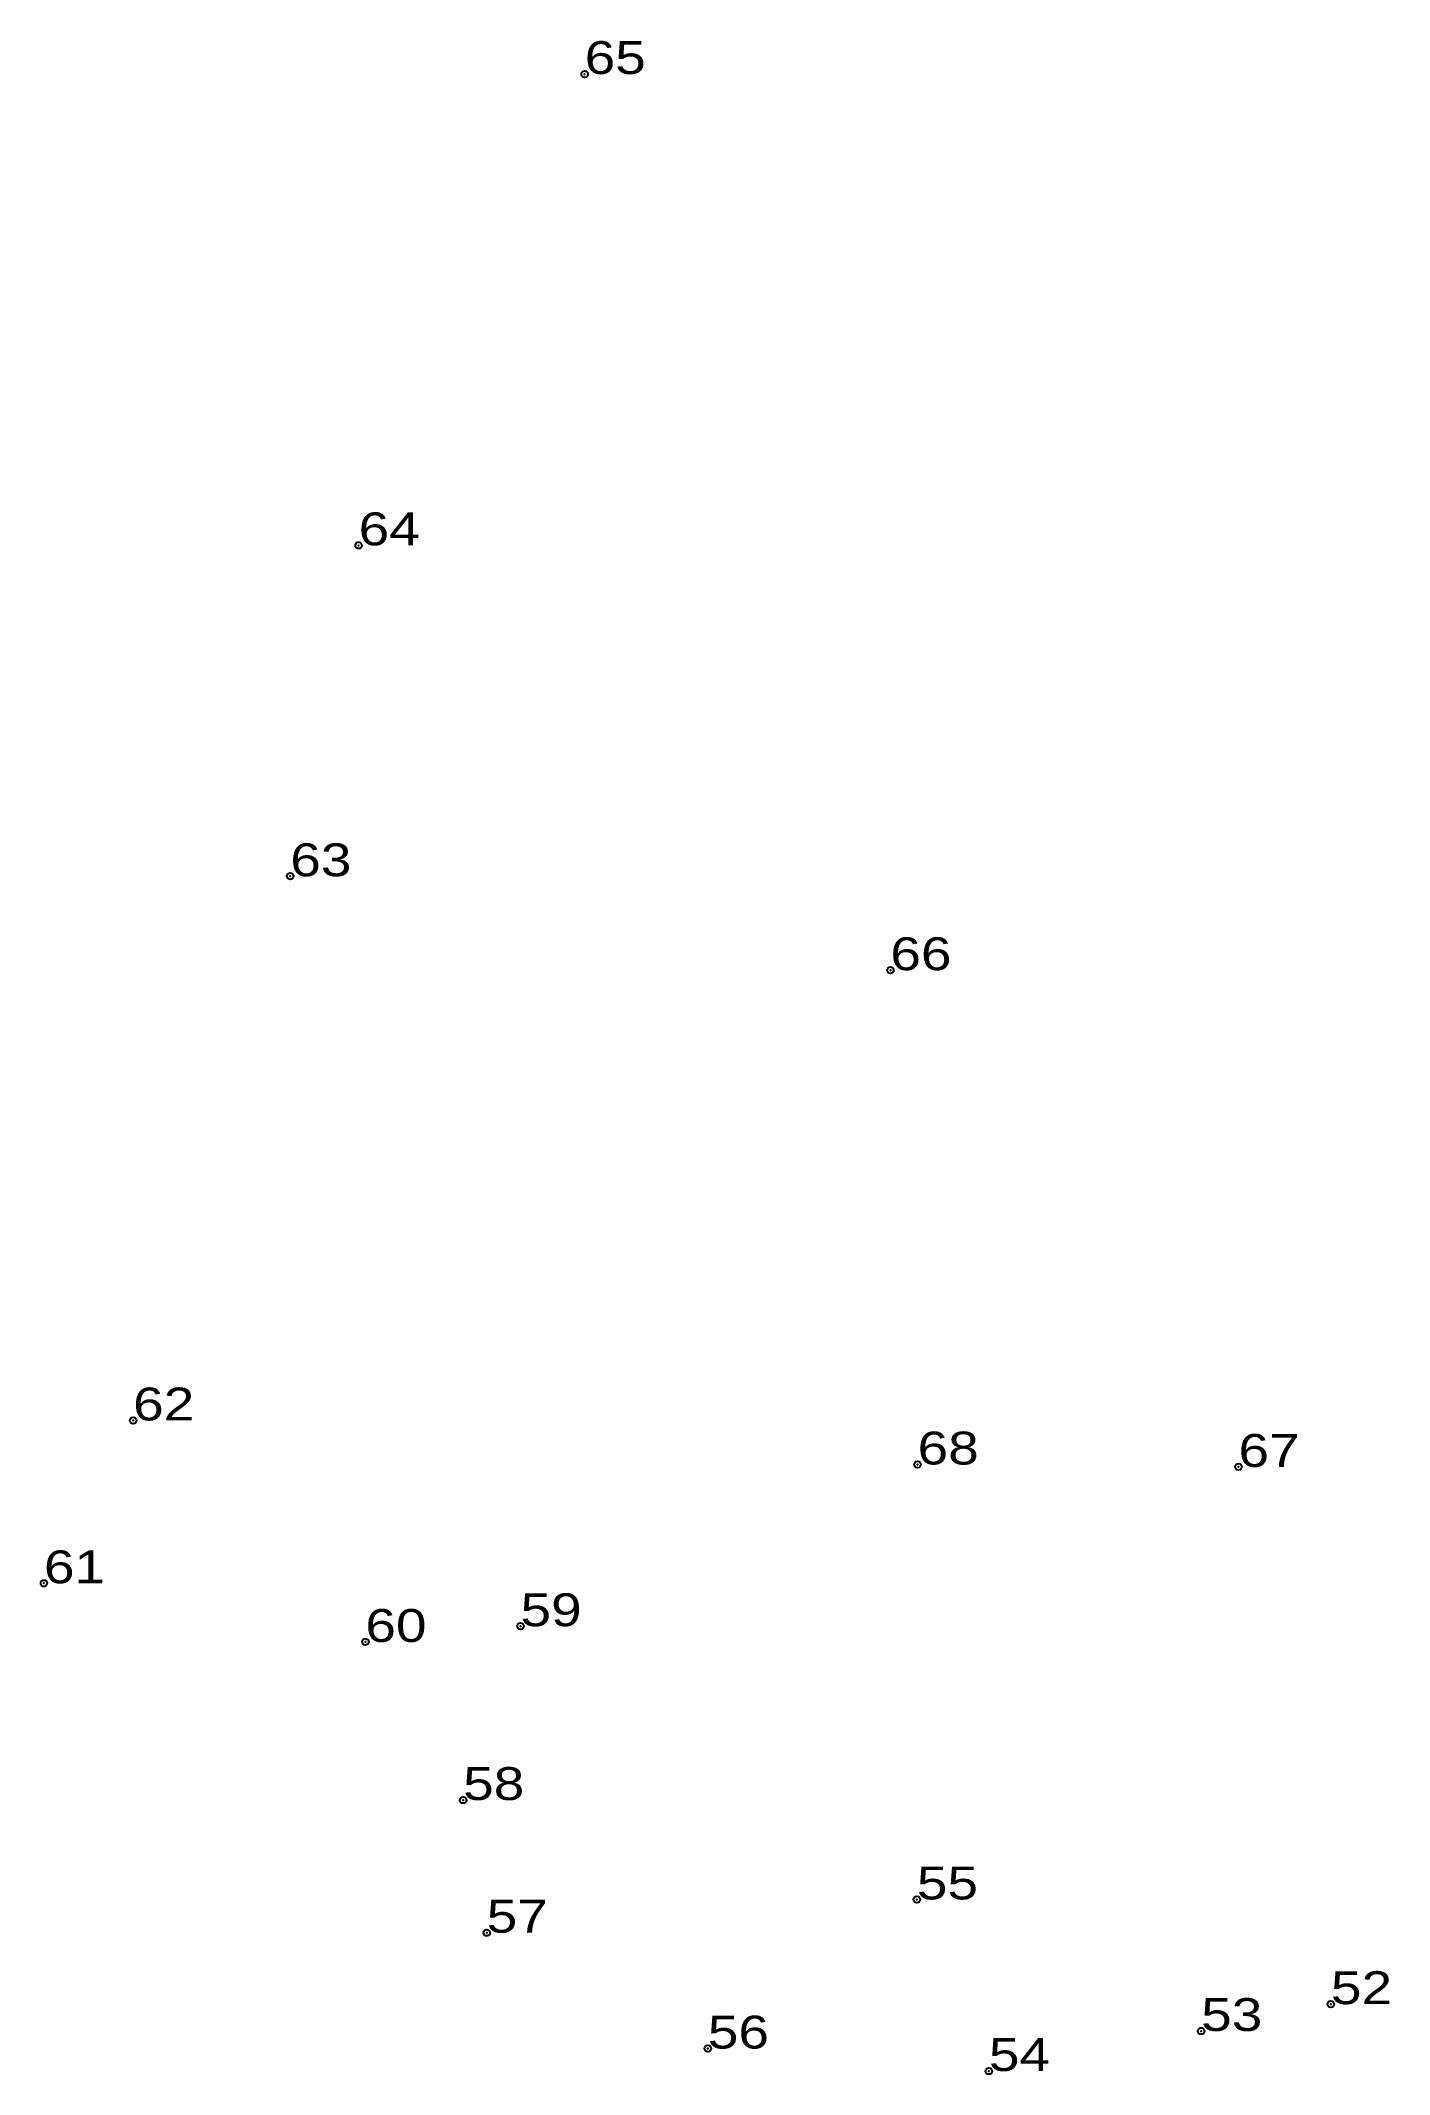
# Model space of a CAD drawing. Header units: metres. Extents: x 549364 to 552414, y 1838225 to 1839951.
# Drawn here: x 551379.1 to 551452.9, y 1839840.2 to 1839951.5 of the extents above; entities that cross this region are included whole.
import ezdxf

# ---------------------------------------------------------------- set-up
doc = ezdxf.new("R2010")
doc.units = ezdxf.units.M
doc.header["$LTSCALE"] = 0.72
doc.header["$PDMODE"] = 32
doc.header["$PDSIZE"] = 0.36
doc.layers.add('12', color=7, linetype='Continuous')
doc.layers.add('7', color=7, linetype='Continuous')

msp = doc.modelspace()

# ---------------------------------------------------------------- texts
at = {"layer": '12', "width": 1.25}
for s, p in [('65', (551408.89, 1839949.64)), ('64', (551396.52, 1839923.85)), ('63', (551392.78, 1839905.74)), ('66', (551425.62, 1839900.6)), ('62', (551384.18, 1839875.96)), ('68', (551427.11, 1839873.55)), ('67', (551444.67, 1839873.42)), ('61', (551379.3, 1839867.05)), ('59', (551405.38, 1839864.7)), ('60', (551396.89, 1839863.84)), ('58', (551402.24, 1839855.19)), ('55', (551427.07, 1839849.75)), ('57', (551403.53, 1839847.93)), ('52', (551449.73, 1839844.02)), ('53', (551442.63, 1839842.55)), ('56', (551415.63, 1839841.59)), ('54', (551431.01, 1839840.36))]:
    msp.add_text(s, height=1.8, dxfattribs=at).set_placement(p)

# ---------------------------------------------------------------- linework, layer by layer
at = {"layer": '7'}
for p in [(551408.89, 1839949.64), (551396.52, 1839923.85), (551392.78, 1839905.74), (551425.62, 1839900.6), (551384.18, 1839875.96), (551427.11, 1839873.55), (551444.67, 1839873.42), (551379.3, 1839867.05), (551396.89, 1839863.84), (551405.38, 1839864.7), (551402.24, 1839855.19), (551427.07, 1839849.75), (551403.53, 1839847.93), (551449.73, 1839844.02), (551415.63, 1839841.59), (551442.63, 1839842.55), (551431.01, 1839840.36)]:
    msp.add_point(p, dxfattribs=at)

msp.set_redraw_order([(e.dxf.handle, doc.entitydb.next_handle()) for e in msp.query("TEXT MTEXT ATTDEF DIMENSION ARC_DIMENSION")])  # texts and dimensions are drawn at this point

doc.saveas('drawing.dxf')
